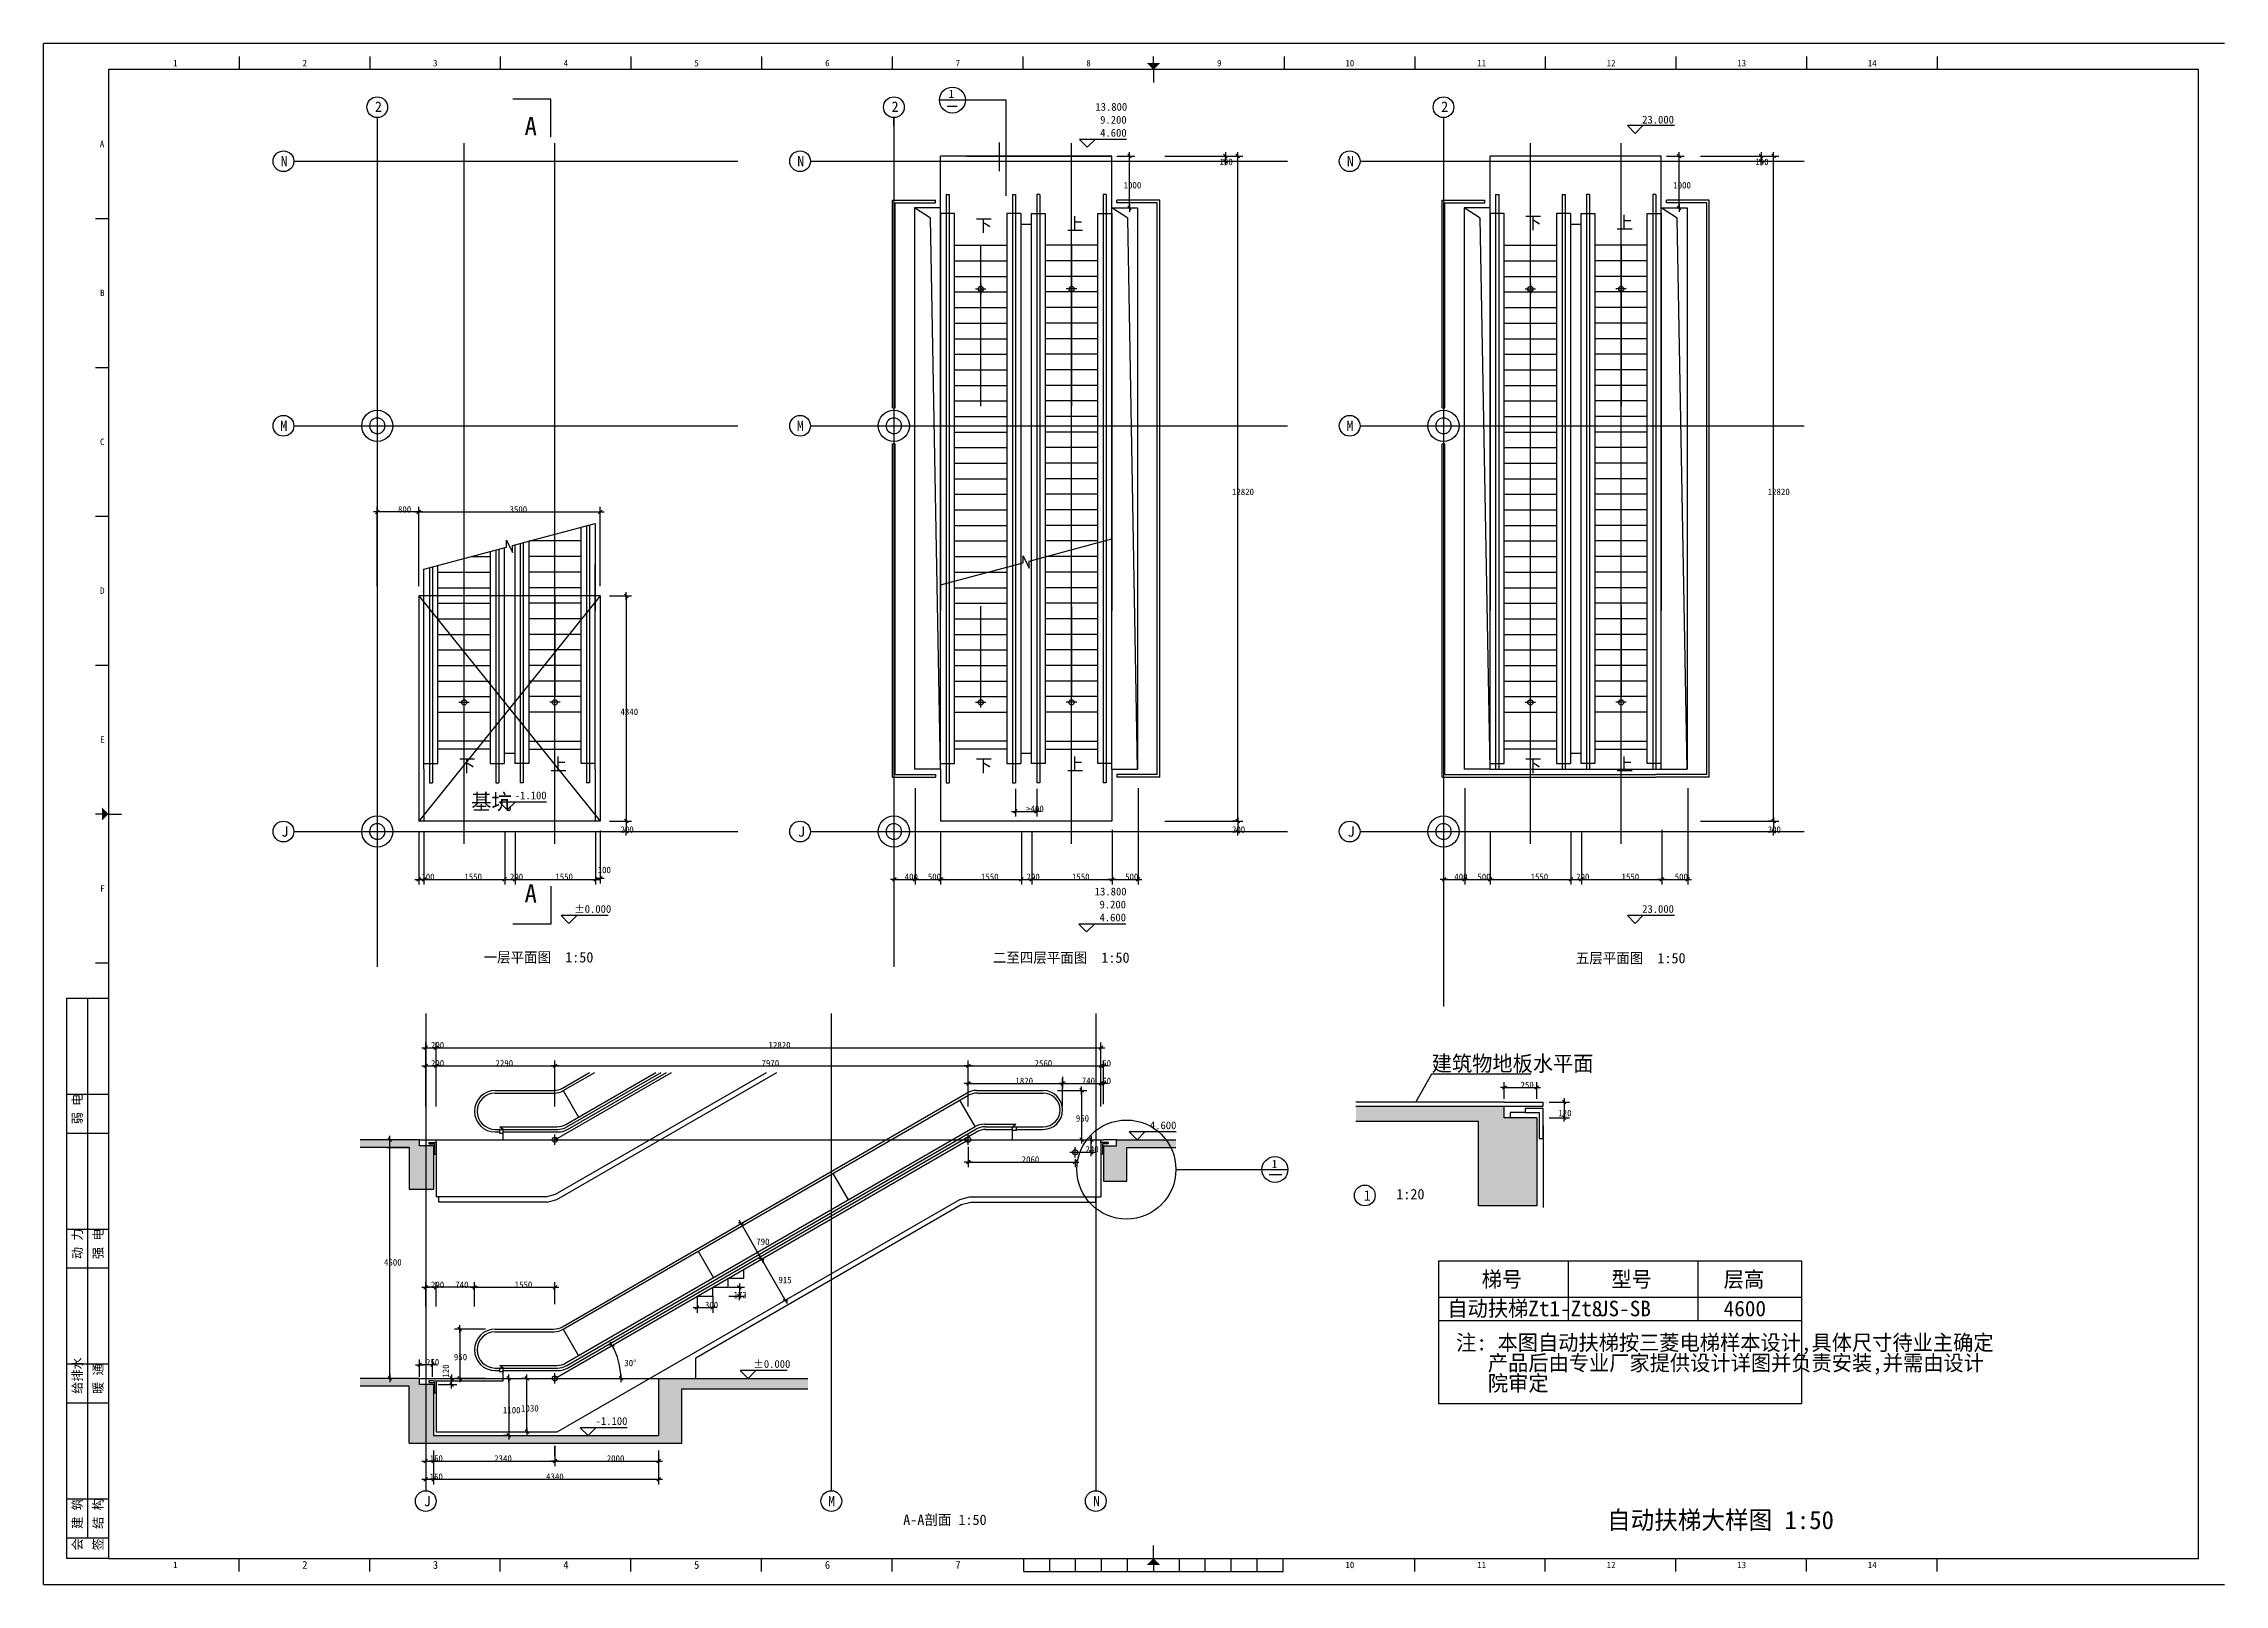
# Model space of a CAD drawing. Header units: metres. Extents: x 63097 to 105147, y -83418 to -53718.
import ezdxf

# ---------------------------------------------------------------- set-up
doc = ezdxf.new("R2010")
doc.units = ezdxf.units.M
for name, color, linetype in [('A_TEXT', 31, 'Continuous'), ('AXIS', 8, 'Continuous'), ('COL-S', 251, 'Continuous'), ('COLUMN', 1, 'Continuous'), ('D-TEXT', 3, 'Continuous'), ('DIM', 3, 'Continuous'), ('LINE', 3, 'Continuous'), ('RAILING', 4, 'Continuous'), ('STAIR', 6, 'Continuous'), ('TEXT', 7, 'Continuous'), ('TK', 9, 'Continuous'), ('WALL', 2, 'Continuous')]:
    doc.layers.add(name, color=color, linetype=linetype)

msp = doc.modelspace()

# ---------------------------------------------------------------- texts
at = {"layer": 'A_TEXT'}
msp.add_text('1', height=160, dxfattribs=at).set_placement((86776.96, -75394.14, -0.19))
at = {"layer": 'D-TEXT'}
for s, height, p in [('1', 160, (80545.8, -54764.84)), ('2', 200, (69485.25, -55033.54)), ('2', 200, (79446.81, -55033.54)), ('2', 200, (90044.7, -55033.54)), ('N', 200, (67667.33, -56084.96)), ('N', 200, (77628.89, -56084.96)), ('N', 200, (88226.79, -56084.96)), ('M', 200, (67659.71, -61184.96)), ('M', 200, (77621.27, -61184.96)), ('M', 200, (88219.17, -61184.96)), ('J', 200, (67682.57, -69004.96)), ('J', 200, (77644.13, -69004.96)), ('J', 200, (88242.02, -69004.96)), ('1', 200, (88552.72, -76020.71)), ('J', 200, (70426.21, -81912.19)), ('M', 200, (78223.36, -81912.19)), ('N', 200, (83330.97, -81912.19))]:
    msp.add_text(s, height=height, dxfattribs=at).set_placement(p)
for s, p in [('13.800', (83378.39, -55011.35)), ('4.600', (83469.82, -55511.35)), ('9.200', (83469.82, -55261.35)), ('23.000', (93920.93, -55257.56)), ('-1.100', (72183.73, -68284.38)), ('13.800', (83366.27, -70137.06)), ('%%p0.000', (73327.2, -70472.65)), ('4.600', (83457.7, -70637.06)), ('9.200', (83457.7, -70387.06)), ('23.000', (93920.93, -70472.65)), ('4.600', (84429.43, -74644.04)), ('%%p0.000', (76781.24, -79244.04)), ('-1.100', (73741.96, -80344.04))]:
    msp.add_text(s, height=150, rotation=360, dxfattribs=at).set_placement(p)
at = {"layer": 'D-TEXT', "char_height": 125, "attachment_point": 1}
for s, insert in [('\\A1;30°', (74293.63, -79088.45)), ('\\A1;1100', (71953.08, -79996.98)), ('\\A1;1030', (72303.75, -79960.98)), ('\\A1;150', (70540.58, -80928.27)), ('\\A1;2340', (71785.58, -80928.27)), ('\\A1;2000', (73955.58, -80928.27)), ('\\A1;150', (70540.58, -81278.27)), ('\\A1;4340', (72785.58, -81278.27))]:
    msp.add_mtext(s, dxfattribs=dict(at, insert=insert))
at = {"layer": 'DIM'}
msp.add_text('建筑物地板水平面', height=300, dxfattribs=at).set_placement((89861.95, -73526.34))
msp.add_text('120', height=125, rotation=90, dxfattribs=at).set_placement((70914.33, -79432.28))
at = {"layer": 'DIM', "char_height": 125, "attachment_point": 1}
for s, insert in [('\\A1;100', (85771.85, -55934.46)), ('\\A1;100', (96102.2, -55934.46)), ('\\A1;800', (69930.69, -62632.7)), ('\\A1;3500', (72080.69, -62632.7)), ('\\A1;4340', (74220.78, -66534.96)), ('\\A1;>400', (82042.25, -68405.08)), ('\\A1;200', (74220.78, -68804.96)), ('\\A1;200', (96341.38, -68804.96)), ('\\A1;200', (70565.58, -72959.43)), ('\\A1;12820', (77075.33, -72959.43)), ('\\A1;200', (70565.58, -73309.43)), ('\\A1;2290', (71810.58, -73309.43)), ('\\A1;7970', (76940.58, -73309.43)), ('\\A1;2560', (82205.58, -73309.43)), ('\\A1;1820', (81835.58, -73649.23)), ('\\A1;740', (83115.58, -73649.23)), ('\\A1;250', (91575.44, -73727.46)), ('\\A1;950', (83000.33, -74371.98)), ('\\A1;120', (92304.47, -74271.98)), ('\\A1;2060', (81955.58, -75164.63)), ('\\A1;240', (83185.71, -74966.98)), ('\\A1;790', (76839.35, -76748.87)), ('\\A1;200', (70565.58, -77578.41)), ('\\A1;740', (71035.58, -77578.41)), ('\\A1;1550', (72180.58, -77578.41)), ('\\A1;173', (76401.46, -77776.76)), ('\\A1;915', (77265.48, -77486.94)), ('\\A1;300', (75848.49, -77968.19)), ('\\A1;950', (71008.42, -78971.98)), ('\\A1;250', (70470.58, -79072.8))]:
    msp.add_mtext(s, dxfattribs=dict(at, insert=insert))
at = {"layer": 'LINE'}
for s, p in [('基坑', (71342.32, -68481.55)), ('梯号', (90826.54, -77687.68)), ('型号', (93326.54, -77687.68)), ('层高', (95492.41, -77687.68)), ('自动扶梯Zt1-Zt8', (90164.53, -78250.01)), ('JS-SB', (93068.87, -78250.01)), ('4600', (95492.41, -78250.01)), ('注: 本图自动扶梯按三菱电梯样本设计,具体尺寸待业主确定', (90333.87, -78906.38)), ('   产品后由专业厂家提供设计详图并负责安装,并需由设计', (90333.87, -79298.69)), ('   院审定', (90333.87, -79691))]:
    msp.add_text(s, height=300, dxfattribs=at).set_placement(p)
at = {"layer": 'LINE', "char_height": 125, "attachment_point": 1}
for s, insert in [('\\A1;1000', (83922.65, -56384.96)), ('\\A1;1000', (94520.55, -56384.96)), ('\\A1;12820', (86011.04, -62294.46)), ('\\A1;12820', (96341.38, -62294.46)), ('\\A1;200', (86011.04, -68804.96)), ('\\A1;200', (96341.38, -68804.96)), ('\\A1;100', (70380.69, -69715.57)), ('\\A1;1550', (71209.73, -69715.57)), ('\\A1;200', (72088.77, -69715.57)), ('\\A1;1550', (72963.77, -69715.57)), ('\\A1;100', (73780.69, -69583.07)), ('\\A1;400', (79700.33, -69715.57)), ('\\A1;500', (80146.29, -69715.57)), ('\\A1;1550', (81171.29, -69715.57)), ('\\A1;200', (82050.33, -69715.57)), ('\\A1;1550', (82925.33, -69715.57)), ('\\A1;500', (83950.33, -69715.57)), ('\\A1;400', (90298.22, -69715.57)), ('\\A1;500', (90744.18, -69715.57)), ('\\A1;1550', (91769.18, -69715.57)), ('\\A1;200', (92648.22, -69715.57)), ('\\A1;1550', (93523.22, -69715.57)), ('\\A1;500', (94548.22, -69715.57)), ('\\A1;50', (83510.58, -73309.43)), ('\\A1;50', (83510.58, -73649.23)), ('\\A1;4600', (69660.7, -77146.98))]:
    msp.add_mtext(s, dxfattribs=dict(at, insert=insert))
at = {"layer": 'TEXT'}
for s, height, rotation, p in [('A', 350, 358.49, (72369.03, -55477.64)), ('下', 250, 360, (81061.3, -57343.92)), ('上', 250, 360, (82824.05, -57320.84)), ('下', 250, 360, (91659.19, -57292.62)), ('上', 250, 360, (93421.95, -57294.97)), ('下', 250, 360, (71099.74, -67758.14)), ('上', 250, 360, (72862.49, -67735.07)), ('下', 250, 360, (81061.3, -67758.14)), ('上', 250, 360, (82824.05, -67735.07)), ('下', 250, 360, (91659.19, -67758.14)), ('上', 250, 360, (93421.95, -67735.07)), ('A', 350, 358.49, (72369.03, -70271.55)), ('一层平面图  1:50', 200, 360, (71581.63, -71429.2)), ('二至四层平面图  1:50', 200, 360, (81400.64, -71435.66)), ('五层平面图  1:50', 200, 360, (92641.63, -71445.49)), (' 1:20', 200, 360, (89042.82, -75995.14)), ('自动扶梯大样图 1:50', 350, 360, (93242.96, -82352.82)), ('A-A剖面 1:50', 200, 360, (79672.25, -82272.37))]:
    msp.add_text(s, height=height, rotation=rotation, dxfattribs=at).set_placement(p)
at = {"layer": 'TK'}
for s, height, p in [('1', 125, (65593.97, -54155.05)), ('2', 125, (68089.95, -54155.05)), ('3', 125, (70608.7, -54155.05)), ('4', 125, (73124.92, -54155.05)), ('5', 125, (75646.2, -54155.05)), ('6', 125, (78167.48, -54155.05)), ('7', 125, (80683.7, -54155.05)), ('8', 125, (83202.45, -54155.05)), ('9', 125, (85723.73, -54155.05)), ('10', 125, (88199.47, -54155.05)), ('11', 125, (90740.99, -54155.05)), ('12', 125, (93236.97, -54155.05)), ('13', 125, (95755.72, -54155.05)), ('14', 125, (98271.94, -54155.05)), ('A', 125, (64181.77, -55715.05)), ('B', 125, (64186.83, -58585.05)), ('C', 125, (64184.3, -61455.05)), ('D', 125, (64186.83, -64325.05)), ('E', 125, (64189.35, -67195.05)), ('F', 125, (64189.35, -70065.05)), ('1', 125, (65593.97, -83105.05)), ('2', 150, (68082.87, -83117.55)), ('3', 150, (70601.62, -83117.55)), ('4', 150, (73117.33, -83117.55)), ('5', 150, (75639.12, -83117.55)), ('6', 150, (78160.9, -83117.55)), ('7', 150, (80676.62, -83117.55)), ('10', 125, (88199.47, -83105.05)), ('11', 125, (90740.99, -83105.05)), ('12', 125, (93236.97, -83105.05)), ('13', 125, (95755.72, -83105.05)), ('14', 125, (98271.94, -83105.05))]:
    msp.add_text(s, height=height, dxfattribs=at).set_placement(p)
for s, p in [('弱 电', (63837.24, -74548.26)), ('动 力', (63837.24, -77148.26)), ('强 电', (64237.24, -77148.26)), ('给排水', (63837.24, -79743.98)), ('暖 通', (64237.24, -79748.26)), ('建 筑', (63837.24, -82348.26)), ('结 构', (64237.24, -82348.26)), ('会', (63837.24, -82764.69)), ('签', (64237.24, -82764.69))]:
    msp.add_text(s, height=180, rotation=90, dxfattribs=at).set_placement(p)

# ---------------------------------------------------------------- blocks, each defined once
blk = doc.blocks.new('_DIMX')
blk.add_line((-150, 0), (150, 0))
blk.add_lwpolyline([(-70, -70), (70, 70)])

# ---------------------------------------------------------------- hatches: boundary and pattern name
at = {"layer": 'COL-S'}
h = msp.add_hatch(dxfattribs=at)
h.set_pattern_fill('SOLID')
h.paths.add_polyline_path([(90762.94, -76121.98), (91887.94, -76121.98), (91887.94, -74421.98), (91262.94, -74421.98), (91262.94, -74196.98), (88401.04, -74196.98), (88401.04, -74496.98), (90762.94, -74496.98)])
h = msp.add_hatch(dxfattribs=at)
h.set_pattern_fill('SOLID')
h.paths.add_polyline_path([(70145.58, -74996.98), (70145.58, -75796.98), (70465.58, -75796.98), (70465.58, -74966.98), (70345.58, -74966.98), (70345.58, -74846.98), (69200.82, -74846.98), (69200.82, -74996.98)])
h.paths.add_polyline_path([(70615.58, -74966.98), (70465.58, -74966.98), (70465.58, -75796.98), (70615.58, -75796.98)])
h = msp.add_hatch(dxfattribs=at)
h.set_pattern_fill('SOLID')
h.paths.add_polyline_path([(83985.58, -74996.98), (84930.34, -74996.98), (84930.34, -74846.98), (83785.58, -74846.98), (83785.58, -74966.98), (83535.58, -74966.98), (83535.58, -75646.98), (83985.58, -75646.98)])
h = msp.add_hatch(dxfattribs=at)
h.set_pattern_fill('SOLID')
h.paths.add_polyline_path([(70465.58, -79566.98), (70345.58, -79566.98), (70345.58, -79446.98), (69200.82, -79446.98), (69200.82, -79596.98), (70145.58, -79596.98), (70145.58, -80696.98), (70465.58, -80696.98)])
h = msp.add_hatch(dxfattribs=at)
h.set_pattern_fill('SOLID')
h.paths.add_polyline_path([(74955.58, -80546.98), (70615.58, -80546.98), (70615.58, -79566.98), (70465.58, -79566.98), (70465.58, -80696.98), (75405.58, -80696.98), (75405.58, -79646.98), (77835.85, -79646.98), (77835.85, -79446.98), (74955.58, -79446.98)])

# ---------------------------------------------------------------- linework, layer by layer
for p, q in [((70436.56, -79446.98), (71044.33, -79446.98)), ((70964.33, -79371.98), (70964.33, -79521.98)), ((70964.33, -79446.48), (70964.33, -79445.98)), ((70964.33, -79566.98), (70964.33, -79446.98)), ((70706.56, -79566.98), (71064.33, -79566.98)), ((70964.33, -79641.98), (70964.33, -79491.98)), ((70964.33, -79567.48), (70964.33, -79567.98))]:
    msp.add_line(p, q)
for points in [[(70929.33, -79411.98), (70999.33, -79481.98)], [(70999.33, -79601.98), (70929.33, -79531.98)]]:
    msp.add_lwpolyline(points)
at = {"layer": 'AXIS'}
for p, q in [((69530.69, -55142.69), (69530.69, -71516.12)), ((79492.25, -55302.82), (79492.25, -55142.69)), ((79492.25, -55142.69), (79492.25, -71516.12)), ((90090.15, -55142.69), (90090.15, -72275.87)), ((71205.69, -69140.69), (71205.69, -55635.02)), ((72955.69, -69140.69), (72955.69, -55635.02)), ((82917.25, -69140.69), (82917.25, -55635.02)), ((91765.15, -69140.69), (91765.15, -55635.02)), ((93515.15, -69140.69), (93515.15, -55635.02)), ((67921.94, -55984.96), (76483.5, -55984.96)), ((77883.5, -55984.96), (87081.39, -55984.96)), ((83266.32, -55984.96), (87081.39, -55984.96)), ((88481.39, -55984.96), (97042.95, -55984.96)), ((67921.94, -61084.96), (76483.5, -61084.96)), ((77883.5, -61084.96), (87081.39, -61084.96)), ((88481.39, -61084.96), (97042.95, -61084.96)), ((67921.94, -68904.96), (76483.5, -68904.96)), ((77883.5, -68904.96), (87081.39, -68904.96)), ((88481.39, -68904.96), (97042.95, -68904.96)), ((70465.58, -72411.08), (70465.58, -81612.19)), ((78285.58, -72411.08), (78285.58, -81612.19)), ((83385.58, -72411.08), (83385.58, -81612.19))]:
    msp.add_line(p, q, dxfattribs=at)
at = {"layer": 'COL-S'}
for centre, start, end in [((69530.69, -61084.96), 88.49, 268.49), ((69530.69, -61084.96), 268.49, 88.49), ((79492.25, -61084.96), 88.49, 268.49), ((79492.25, -61084.96), 268.49, 88.49), ((90090.15, -61084.96), 88.49, 268.49), ((90090.15, -61084.96), 268.49, 88.49), ((69530.69, -68904.96), 88.49, 268.49), ((69530.69, -68904.96), 268.49, 88.49), ((79492.25, -68904.96), 88.49, 268.49), ((79492.25, -68904.96), 268.49, 88.49), ((90090.15, -68904.96), 88.49, 268.49), ((90090.15, -68904.96), 268.49, 88.49)]:
    msp.add_arc(centre, 150, start, end, dxfattribs=at)
at = {"layer": 'COLUMN'}
for centre in [(69530.69, -61084.96), (79492.25, -61084.96), (90090.15, -61084.96), (69530.69, -68904.96), (79492.25, -68904.96), (90090.15, -68904.96)]:
    msp.add_circle(centre, 300, dxfattribs=at)
at = {"layer": 'D-TEXT'}
for p, q in [((94541.92, -55298.23), (93636.42, -55298.23)), ((93636.42, -55298.23), (93786.12, -55447.94)), ((93786.12, -55447.94), (93935.82, -55298.23)), ((83976.52, -55564.6), (83071.02, -55564.6)), ((83071.02, -55564.6), (83220.72, -55714.3)), ((83220.72, -55714.3), (83370.42, -55564.6)), ((72793.28, -68337.62), (71887.79, -68337.62)), ((71887.79, -68337.62), (72037.49, -68487.32)), ((72037.49, -68487.32), (72187.19, -68337.62)), ((73982.47, -70525.9), (73076.97, -70525.9)), ((73076.97, -70525.9), (73226.67, -70675.6)), ((73226.67, -70675.6), (73376.37, -70525.9)), ((94541.92, -70525.9), (93636.42, -70525.9)), ((93636.42, -70525.9), (93786.12, -70675.6)), ((93786.12, -70675.6), (93935.82, -70525.9)), ((83964.4, -70690.31), (83058.9, -70690.31)), ((83058.9, -70690.31), (83208.6, -70840.01)), ((83208.6, -70840.01), (83358.3, -70690.31)), ((84936.13, -74697.28), (84030.63, -74697.28)), ((84030.63, -74697.28), (84180.33, -74846.98)), ((84180.33, -74846.98), (84330.03, -74697.28)), ((72065.58, -79446.98), (72165.58, -79446.98)), ((72065.58, -79447.48), (72065.58, -80546.48)), ((72416.25, -79445.98), (72316.25, -79445.98)), ((72416.25, -80475.48), (72416.25, -79446.48)), ((77436.51, -79297.28), (76531.01, -79297.28)), ((76531.01, -79297.28), (76680.71, -79446.98)), ((76680.71, -79446.98), (76830.41, -79297.28)), ((72065.58, -80546.98), (71965.58, -80546.98)), ((72416.25, -80475.98), (72516.25, -80475.98)), ((74351.51, -80397.28), (73446.01, -80397.28)), ((73446.01, -80397.28), (73595.71, -80546.98)), ((73595.71, -80546.98), (73745.42, -80397.28)), ((70465.08, -81040.77), (70464.58, -81040.77)), ((70465.58, -80839.1), (70465.58, -81140.77)), ((70465.58, -81040.77), (70465.58, -81490.77)), ((70465.58, -81040.77), (70615.58, -81040.77)), ((70615.58, -80839.1), (70615.58, -81490.77)), ((70615.58, -80839.1), (70615.58, -81140.77)), ((70615.58, -80839.1), (70615.58, -81140.77)), ((70615.58, -81040.77), (70615.58, -81490.77)), ((70616.08, -81040.77), (72955.08, -81040.77)), ((70616.08, -81040.77), (70616.58, -81040.77)), ((72955.58, -80743.84), (72955.58, -81140.77)), ((72955.58, -80839.1), (72955.58, -81140.77)), ((72956.08, -81040.77), (74955.08, -81040.77)), ((74955.58, -80839.1), (74955.58, -81140.77)), ((74955.58, -80839.1), (74955.58, -81490.77)), ((70465.08, -81390.77), (70464.58, -81390.77)), ((70465.58, -81390.77), (70615.58, -81390.77)), ((70616.08, -81390.77), (74955.08, -81390.77)), ((70616.08, -81390.77), (70616.58, -81390.77))]:
    msp.add_line(p, q, dxfattribs=at)
for centre in [(69530.69, -54942.69), (79492.25, -54942.69), (90090.15, -54942.69), (67721.94, -55984.96), (77683.5, -55984.96), (88281.39, -55984.96), (67721.94, -61084.96), (77683.5, -61084.96), (88281.39, -61084.96), (67721.94, -68904.96), (77683.5, -68904.96), (88281.39, -68904.96), (88573.04, -75920.71), (70465.58, -81812.19), (78285.58, -81812.19), (83385.58, -81812.19)]:
    msp.add_circle(centre, 200, dxfattribs=at)
msp.add_arc((72955.58, -79446.98), 1272.75, 0.02, 29.98, dxfattribs=at)
at = {"layer": 'DIM'}
for p, q in [((85884.35, -55883.46), (85884.35, -55882.96)), ((85884.35, -55883.96), (85884.35, -55984.96)), ((96214.7, -55883.46), (96214.7, -55882.96)), ((96214.7, -55883.96), (96214.7, -55984.96)), ((84716.07, -55984.96), (85984.35, -55984.96)), ((85884.35, -55985.46), (85884.35, -55985.96)), ((95046.41, -55984.96), (96314.7, -55984.96)), ((96214.7, -55985.46), (96214.7, -55985.96)), ((69530.69, -64172.84), (69530.69, -62645.2)), ((70330.69, -64172.84), (70330.69, -62645.2)), ((70330.69, -64172.84), (70330.69, -62645.2)), ((73830.69, -64172.84), (73830.69, -62645.2)), ((70330.19, -62745.2), (69531.19, -62745.2)), ((70331.19, -62745.2), (73830.19, -62745.2)), ((73830.69, -64364.96), (70330.69, -68704.96)), ((70330.69, -64364.96), (73830.69, -68704.96)), ((74010.98, -64364.96), (74433.28, -64364.96)), ((74333.28, -64365.46), (74333.28, -68704.46)), ((81837.25, -68082.72), (81837.25, -68617.58)), ((82247.25, -68082.72), (82247.25, -68617.58)), ((90990.15, -67704.96), (94290.15, -67704.96)), ((81836.75, -68517.58), (81836.25, -68517.58)), ((81837.25, -68517.58), (82247.25, -68517.58)), ((82247.75, -68517.58), (82248.25, -68517.58)), ((74010.98, -68704.96), (74433.28, -68704.96)), ((74010.98, -68904.96), (74433.28, -68904.96)), ((74333.28, -68704.46), (74333.28, -68703.96)), ((74333.28, -68704.96), (74333.28, -68904.96)), ((74333.28, -68905.46), (74333.28, -68905.96)), ((95046.41, -68904.96), (96553.88, -68904.96)), ((96453.88, -68704.46), (96453.88, -68703.96)), ((96453.88, -68704.96), (96453.88, -68904.96)), ((96453.88, -68905.46), (96453.88, -68905.96)), ((70465.08, -73071.93), (70464.58, -73071.93)), ((70465.58, -74205.98), (70465.58, -72971.93)), ((70465.58, -73071.93), (70665.58, -73071.93)), ((70665.58, -73573.67), (70665.58, -72971.93)), ((70665.58, -74205.98), (70665.58, -72971.93)), ((70666.08, -73071.93), (83484.58, -73071.93)), ((70666.08, -73071.93), (70666.58, -73071.93)), ((83485.08, -73573.67), (83485.08, -72971.93)), ((70465.08, -73421.93), (70464.58, -73421.93)), ((70465.58, -73588.96), (70465.58, -73321.93)), ((70465.58, -73421.93), (70665.58, -73421.93)), ((70665.58, -74205.98), (70665.58, -73321.93)), ((70665.58, -73588.96), (70665.58, -73321.93)), ((70666.08, -73421.93), (72955.08, -73421.93)), ((70666.08, -73421.93), (70666.58, -73421.93)), ((72955.58, -74205.98), (72955.58, -73321.93)), ((72955.58, -74205.98), (72955.58, -73321.93)), ((72956.08, -73421.93), (80925.08, -73421.93)), ((80925.58, -73825.05), (80925.58, -73321.93)), ((80925.58, -73825.05), (80925.58, -73321.93)), ((80926.08, -73421.93), (83485.08, -73421.93)), ((83485.58, -73825.05), (83485.58, -73321.93)), ((89558.61, -74121.98), (89861.95, -73576.34)), ((89861.95, -73576.34), (91774.8, -73576.34)), ((73115.64, -73900.09), (73410.64, -74411.04)), ((80925.58, -74205.98), (80925.58, -73661.73)), ((80926.08, -73761.73), (82745.08, -73761.73)), ((82648.99, -73896.98), (83212.83, -73896.98)), ((82745.58, -73630.98), (82745.58, -73861.73)), ((82745.58, -74205.98), (82745.58, -73661.73)), ((82746.08, -73761.73), (83485.08, -73761.73)), ((83112.83, -73897.48), (83112.83, -74846.48)), ((83485.58, -74205.98), (83485.58, -73661.73)), ((91262.94, -74058.6), (91262.94, -73739.96)), ((91263.44, -73839.96), (91887.44, -73839.96)), ((91887.94, -74058.6), (91887.94, -73739.96)), ((81061.41, -74593.87), (80766.41, -74082.92)), ((91262.94, -74121.98), (92012.94, -74121.98)), ((91662.94, -74321.98), (91375.34, -74321.98)), ((91375.34, -74321.98), (91375.34, -74421.98)), ((92012.94, -74196.98), (92012.94, -74121.98)), ((92125.17, -74121.98), (92516.97, -74121.98)), ((92125.17, -74421.98), (92516.97, -74421.98)), ((92416.97, -74121.48), (92416.97, -74120.98)), ((92416.97, -74121.98), (92416.97, -74421.98)), ((92416.97, -74422.48), (92416.97, -74422.98)), ((70665.58, -74896.98), (70665.58, -74846.98)), ((82648.99, -74846.98), (83212.83, -74846.98)), ((83088.15, -74846.98), (83398.21, -74846.98)), ((83298.21, -74846.48), (83298.21, -74845.98)), ((83298.21, -75086.98), (83298.21, -74846.98)), ((83485.58, -74896.98), (83485.58, -74846.98)), ((92012.94, -74571.98), (92012.94, -75154)), ((70665.58, -74896.98), (70665.58, -75946.98)), ((80925.58, -74982.89), (80925.58, -75377.13)), ((82985.58, -75222.89), (82985.58, -75377.13)), ((83088.15, -75086.98), (83398.21, -75086.98)), ((83298.21, -75087.48), (83298.21, -75087.98)), ((92012.94, -75154), (92012.94, -76150.16)), ((78317.18, -75496.98), (78612.18, -76007.94)), ((80926.08, -75277.13), (82985.08, -75277.13)), ((86728.93, -75516.48), (86973.36, -75516.48)), ((76544.3, -76462.82), (76630.9, -76412.82)), ((76939.3, -77146.98), (76544.55, -76463.25)), ((75719.11, -76996.98), (76014.11, -77507.94)), ((76598.49, -77516.95), (76598.49, -77343.75)), ((76939.3, -77146.98), (77025.9, -77096.98)), ((76939.55, -77147.41), (77026.15, -77097.41)), ((76939.55, -77147.41), (77396.55, -77938.96)), ((70465.08, -77690.91), (70464.58, -77690.91)), ((70465.58, -78063.85), (70465.58, -77590.91)), ((70665.58, -77690.91), (70465.58, -77690.91)), ((70665.58, -78063.85), (70665.58, -77590.91)), ((70666.08, -77690.91), (70666.58, -77690.91)), ((71405.08, -77690.91), (70666.08, -77690.91)), ((71405.58, -78013.85), (71405.58, -77590.91)), ((71405.58, -78063.85), (71405.58, -77590.91)), ((71406.08, -77690.91), (72955.08, -77690.91)), ((72955.58, -78013.85), (72955.58, -77590.91)), ((75998.49, -77690.16), (76298.49, -77690.16)), ((75998.49, -77863.36), (75998.49, -77690.16)), ((76298.49, -77690.16), (76298.49, -77516.95)), ((76298.49, -77516.95), (76598.49, -77516.95)), ((76310.51, -77690.16), (76613.96, -77690.16)), ((76513.96, -77689.66), (76513.96, -77689.16)), ((76513.96, -77690.16), (76513.96, -77863.36)), ((75697.99, -78080.69), (75697.49, -78080.69)), ((75698.49, -77863.36), (75998.49, -77863.36)), ((75698.49, -77863.36), (75698.49, -78180.69)), ((75698.49, -78080.69), (75998.49, -78080.69)), ((75998.49, -77863.36), (75998.49, -78180.69)), ((75998.99, -78080.69), (75999.49, -78080.69)), ((76310.51, -77863.36), (76613.96, -77863.36)), ((76513.96, -77863.86), (76513.96, -77864.36)), ((77396.8, -77939.39), (77483.4, -77889.39)), ((71615.41, -78496.98), (71020.92, -78496.98)), ((71120.92, -78497.48), (71120.92, -79446.48)), ((73115.64, -78500.09), (73410.64, -79011.04)), ((70345.08, -79185.3), (70344.58, -79185.3)), ((70345.58, -79418.82), (70345.58, -79085.3)), ((70595.58, -79185.3), (70345.58, -79185.3)), ((70595.58, -79418.82), (70595.58, -79085.3)), ((70596.08, -79185.3), (70596.58, -79185.3)), ((71615.41, -79446.98), (71020.92, -79446.98))]:
    msp.add_line(p, q, dxfattribs=at)
msp.add_circle((83975.97, -75420.7), 954.37, dxfattribs=at)
at = {"layer": 'LINE'}
for p, q in [((81656.44, -54805.73), (80370.85, -54805.73)), ((80715.47, -54926.34), (80518.48, -54926.34)), ((81656.44, -56651.48), (81656.44, -54805.73)), ((80392.25, -56884.96), (80392.25, -55884.96)), ((83692.25, -55884.96), (80392.25, -55884.96)), ((80897.56, -55884.96), (83692.25, -55884.96)), ((81524.12, -55623.1), (81524.12, -56176.51)), ((83692.25, -56884.96), (83692.25, -55884.96)), ((83792.25, -55884.96), (84135.15, -55884.96)), ((84035.15, -56884.46), (84035.15, -55885.46)), ((84716.07, -55883.96), (86223.54, -55883.96)), ((86123.54, -68704.46), (86123.54, -55884.46)), ((90990.15, -56884.96), (90990.15, -55884.96)), ((94290.15, -55884.96), (90990.15, -55884.96)), ((94290.15, -56884.96), (94290.15, -55884.96)), ((94390.15, -55884.96), (94733.05, -55884.96)), ((94633.05, -56884.46), (94633.05, -55885.46)), ((95046.41, -55883.96), (96553.88, -55883.96)), ((96453.88, -68704.46), (96453.88, -55884.46)), ((79892.25, -56884.96), (79892.25, -67704.96)), ((80392.25, -56884.96), (79892.25, -56884.96)), ((80200.55, -57080.89), (79892.25, -56884.96)), ((80392.25, -67704.96), (80200.55, -57080.89)), ((83692.25, -56884.96), (84192.25, -56884.96)), ((84000.55, -57080.89), (83692.25, -56884.96)), ((83792.25, -56884.96), (84135.15, -56884.96)), ((84192.25, -67704.96), (84000.55, -57080.89)), ((84192.25, -56884.96), (84192.25, -67704.96)), ((90490.15, -56884.96), (90490.15, -67704.96)), ((90990.15, -56884.96), (90490.15, -56884.96)), ((90798.44, -57080.89), (90490.15, -56884.96)), ((90990.15, -67704.96), (90798.44, -57080.89)), ((94290.15, -56884.96), (94790.15, -56884.96)), ((94598.44, -57080.89), (94290.15, -56884.96)), ((94390.15, -56884.96), (94733.05, -56884.96)), ((94790.15, -67704.96), (94598.44, -57080.89)), ((94790.15, -56884.96), (94790.15, -67704.96)), ((81167.25, -60709.08), (81167.25, -57604.96)), ((82917.25, -57604.96), (82917.25, -60709.08)), ((82917.25, -57604.96), (82917.25, -57964.96)), ((91765.15, -60709.08), (91765.15, -57604.96)), ((93515.15, -57604.96), (93515.15, -60709.08)), ((93515.15, -57604.96), (93515.15, -57964.96)), ((81067.25, -58444.96), (81267.25, -58444.96)), ((81167.25, -58344.96), (81167.25, -58544.96)), ((83017.25, -58444.96), (82817.25, -58444.96)), ((82917.25, -58344.96), (82917.25, -58544.96)), ((91665.15, -58444.96), (91865.15, -58444.96)), ((91765.15, -58344.96), (91765.15, -58544.96)), ((93615.15, -58444.96), (93415.15, -58444.96)), ((93515.15, -58344.96), (93515.15, -58544.96)), ((81167.25, -60709.08), (81167.25, -60349.08)), ((91765.15, -60709.08), (91765.15, -60349.08)), ((73830.69, -64364.96), (70330.69, -64364.96)), ((70330.69, -64364.96), (70330.69, -68704.96)), ((71205.69, -66304.96), (71205.69, -64564.46)), ((72955.69, -64384.46), (72955.69, -64744.46)), ((72955.69, -64564.46), (72955.69, -64924.46)), ((72955.69, -64564.46), (72955.69, -66304.96)), ((73830.69, -64364.96), (73830.69, -68704.96)), ((81167.25, -66304.96), (81167.25, -64564.46)), ((82917.25, -64564.46), (82917.25, -66304.96)), ((82917.25, -64564.46), (82917.25, -64924.46)), ((91765.15, -66304.96), (91765.15, -64564.46)), ((93515.15, -64564.46), (93515.15, -66304.96)), ((93515.15, -64564.46), (93515.15, -64924.46)), ((71205.69, -66304.96), (71205.69, -65944.96)), ((71205.69, -66364.96), (71205.69, -66004.96)), ((81167.25, -66304.96), (81167.25, -65944.96)), ((91765.15, -66304.96), (91765.15, -65944.96)), ((71105.69, -66414.96), (71305.69, -66414.96)), ((71205.69, -66514.96), (71205.69, -66314.96)), ((73055.69, -66414.96), (72855.69, -66414.96)), ((72955.69, -66514.96), (72955.69, -66314.96)), ((81067.25, -66414.96), (81267.25, -66414.96)), ((81167.25, -66514.96), (81167.25, -66314.96)), ((83017.25, -66414.96), (82817.25, -66414.96)), ((82917.25, -66514.96), (82917.25, -66314.96)), ((91665.15, -66414.96), (91865.15, -66414.96)), ((91765.15, -66514.96), (91765.15, -66314.96)), ((93615.15, -66414.96), (93415.15, -66414.96)), ((93515.15, -66514.96), (93515.15, -66314.96)), ((70430.69, -67704.96), (70430.69, -68704.96)), ((73730.69, -67704.96), (73730.69, -68704.96)), ((80392.25, -67704.96), (79892.25, -67704.96)), ((79900.33, -68071.99), (79900.33, -69928.07)), ((80392.25, -67704.96), (80392.25, -68704.96)), ((83692.25, -67704.96), (83692.25, -68704.96)), ((83692.25, -67704.96), (84192.25, -67704.96)), ((84200.33, -68071.99), (84200.33, -69928.07)), ((90990.15, -67704.96), (90490.15, -67704.96)), ((90498.22, -68071.99), (90498.22, -69928.07)), ((94290.15, -67704.96), (94790.15, -67704.96)), ((94798.22, -68071.99), (94798.22, -69928.07)), ((73830.69, -68704.96), (70330.69, -68704.96)), ((70330.69, -68904.96), (70330.69, -69928.07)), ((70430.69, -68904.96), (70430.69, -69928.07)), ((70430.69, -68904.96), (70430.69, -69928.07)), ((71988.77, -68904.96), (71988.77, -69928.07)), ((72188.77, -68904.96), (72188.77, -69928.07)), ((73738.77, -68904.96), (73738.77, -69928.07)), ((73830.69, -68884.96), (73830.69, -69908.07)), ((83692.25, -68704.96), (80392.25, -68704.96)), ((80392.25, -68904.96), (80392.25, -69928.07)), ((81950.33, -68904.96), (81950.33, -69928.07)), ((82150.33, -68904.96), (82150.33, -69928.07)), ((83700.33, -68870.2), (83700.33, -69928.07)), ((84716.07, -68704.96), (86223.54, -68704.96)), ((84716.07, -68904.96), (86201.04, -68904.96)), ((86123.54, -68704.96), (86023.54, -68704.96)), ((86123.54, -68704.46), (86123.54, -68703.96)), ((86123.54, -68704.96), (86123.54, -68904.96)), ((86123.54, -68905.46), (86123.54, -68905.96)), ((90990.15, -68904.96), (90990.15, -69928.07)), ((92548.22, -68904.96), (92548.22, -69928.07)), ((92748.22, -68904.96), (92748.22, -69928.07)), ((94298.22, -68870.2), (94298.22, -69928.07)), ((95046.41, -68704.96), (96553.88, -68704.96)), ((96453.88, -68704.96), (96353.88, -68704.96)), ((96453.88, -68704.46), (96453.88, -68703.96)), ((96453.88, -68704.96), (96453.88, -68904.96)), ((96453.88, -68905.46), (96453.88, -68905.96)), ((70330.19, -69828.07), (70329.69, -69828.07)), ((70330.69, -69828.07), (70430.69, -69828.07)), ((70431.19, -69828.07), (71988.27, -69828.07)), ((70431.19, -69828.07), (70431.69, -69828.07)), ((71988.27, -69828.07), (71987.77, -69828.07)), ((71988.77, -69828.07), (72188.77, -69828.07)), ((72189.27, -69828.07), (73738.27, -69828.07)), ((72189.27, -69828.07), (72189.77, -69828.07)), ((73831.19, -69808.07), (73729.69, -69808.07)), ((73730.69, -69808.07), (73830.69, -69808.07)), ((79500.83, -69828.07), (79899.83, -69828.07)), ((79900.83, -69828.07), (80391.75, -69828.07)), ((80392.75, -69828.07), (81949.83, -69828.07)), ((81949.83, -69828.07), (81949.33, -69828.07)), ((81950.33, -69828.07), (82150.33, -69828.07)), ((82150.83, -69828.07), (83699.83, -69828.07)), ((82150.83, -69828.07), (82151.33, -69828.07)), ((83700.83, -69828.07), (84199.83, -69828.07)), ((90098.72, -69828.07), (90497.72, -69828.07)), ((90498.72, -69828.07), (90989.65, -69828.07)), ((90990.65, -69828.07), (92547.72, -69828.07)), ((92547.72, -69828.07), (92547.22, -69828.07)), ((92548.22, -69828.07), (92748.22, -69828.07)), ((92748.72, -69828.07), (94297.72, -69828.07)), ((92748.72, -69828.07), (92749.22, -69828.07)), ((94298.72, -69828.07), (94797.72, -69828.07)), ((72955.58, -74846.98), (75204.67, -73548.47)), ((83485.08, -73421.93), (83484.58, -73421.93)), ((83485.58, -73421.93), (83535.58, -73421.93)), ((83535.58, -73819.47), (83535.58, -73321.93)), ((83536.08, -73421.93), (83536.58, -73421.93)), ((83485.08, -73761.73), (83484.58, -73761.73)), ((83485.58, -73761.73), (83535.58, -73761.73)), ((83535.58, -74159.26), (83535.58, -73661.73)), ((83536.08, -73761.73), (83536.58, -73761.73)), ((71455.58, -74296.98), (71455.58, -74296.98)), ((82695.58, -74271.98), (82695.58, -74271.98)), ((91262.94, -74121.98), (88401.04, -74121.98)), ((91262.94, -74196.98), (92012.94, -74196.98)), ((69773.2, -74846.98), (69673.2, -74846.98)), ((69773.2, -79446.48), (69773.2, -74847.48)), ((72855.58, -74846.98), (73055.58, -74846.98)), ((72955.58, -74946.98), (72955.58, -74746.98)), ((72955.58, -79446.98), (80923.01, -74846.98)), ((80825.58, -74846.98), (81025.58, -74846.98)), ((80925.58, -74946.98), (80925.58, -74746.98)), ((83785.58, -74846.98), (83535.58, -74846.98)), ((82888.15, -75086.98), (83088.15, -75086.98)), ((82985.58, -75186.98), (82985.58, -74986.98)), ((82988.15, -75186.98), (82988.15, -74986.98)), ((84930.34, -75420.7), (87089.54, -75420.7)), ((89992.41, -77180.01), (89992.41, -79930.01)), ((89992.41, -77180.01), (96992.41, -77180.01)), ((92492.41, -77180.01), (92492.41, -78330.01)), ((94992.41, -77180.01), (94992.41, -78330.01)), ((96992.41, -77180.01), (96992.41, -79930.01)), ((89992.41, -77880.01), (96992.41, -77880.01)), ((89992.41, -78330.01), (96992.41, -78330.01)), ((71455.58, -78896.98), (71455.58, -78896.98)), ((75674.01, -79446.98), (75674.01, -79049.52)), ((69773.2, -79446.98), (69673.2, -79446.98)), ((72855.58, -79446.98), (73055.58, -79446.98)), ((72955.58, -79546.98), (72955.58, -79346.98)), ((89992.41, -79930.01), (96992.41, -79930.01)), ((72955.58, -80943.84), (72955.58, -80743.84))]:
    msp.add_line(p, q, dxfattribs=at)
for centre, radius in [((80620.85, -54805.73), 250), ((81167.25, -58444.96), 50), ((82917.25, -58444.96), 50), ((91765.15, -58444.96), 50), ((93515.15, -58444.96), 50), ((71205.69, -66414.96), 50), ((72955.69, -66414.96), 50), ((81167.25, -66414.96), 50), ((82917.25, -66414.96), 50), ((91765.15, -66414.96), 50), ((93515.15, -66414.96), 50), ((72955.58, -74846.98), 50), ((80925.58, -74846.98), 50), ((82988.15, -75086.98), 50), ((86839.54, -75420.7), 250), ((72955.58, -79446.98), 50)]:
    msp.add_circle(centre, radius, dxfattribs=at)
at = {"layer": 'RAILING'}
for p, q in [((79467.25, -56734.96), (80292.25, -56734.96)), ((79467.25, -60734.96), (79467.25, -56734.96)), ((80292.25, -56784.96), (80292.25, -56734.96)), ((83792.25, -56784.96), (83792.25, -56734.96)), ((84617.25, -56734.96), (83792.25, -56734.96)), ((84617.25, -67854.96), (84617.25, -56734.96)), ((90065.15, -56734.96), (90890.15, -56734.96)), ((90065.15, -60734.96), (90065.15, -56734.96)), ((90890.15, -56784.96), (90890.15, -56734.96)), ((94390.15, -56784.96), (94390.15, -56734.96)), ((95215.15, -56734.96), (94390.15, -56734.96)), ((95215.15, -67854.96), (95215.15, -56734.96)), ((79517.25, -56784.96), (80292.25, -56784.96)), ((79517.25, -60734.96), (79517.25, -56784.96)), ((84567.25, -56784.96), (83792.25, -56784.96)), ((84567.25, -67804.96), (84567.25, -56784.96)), ((90115.15, -56784.96), (90890.15, -56784.96)), ((90115.15, -60734.96), (90115.15, -56784.96)), ((95165.15, -56784.96), (94390.15, -56784.96)), ((95165.15, -67804.96), (95165.15, -56784.96)), ((79467.25, -60734.96), (79517.25, -60734.96)), ((90065.15, -60734.96), (90115.15, -60734.96)), ((79467.25, -61434.96), (79517.25, -61434.96)), ((79467.25, -67854.96), (79467.25, -61434.96)), ((79517.25, -67804.96), (79517.25, -61434.96)), ((90065.15, -61434.96), (90115.15, -61434.96)), ((90065.15, -67854.96), (90065.15, -61434.96)), ((90115.15, -67804.96), (90115.15, -61434.96)), ((79467.25, -67854.96), (80292.25, -67854.96)), ((79517.25, -67804.96), (80292.25, -67804.96)), ((80292.25, -67804.96), (80292.25, -67854.96)), ((84567.25, -67804.96), (83792.25, -67804.96)), ((83792.25, -67804.96), (83792.25, -67854.96)), ((84617.25, -67854.96), (83792.25, -67854.96)), ((90065.15, -67854.96), (94185.15, -67854.96)), ((90115.15, -67804.96), (94185.15, -67804.96)), ((95165.15, -67804.96), (94185.15, -67804.96)), ((95215.15, -67854.96), (94185.15, -67854.96))]:
    msp.add_line(p, q, dxfattribs=at)
at = {"layer": 'STAIR'}
for p, q in [((80497.25, -56624.96), (80497.25, -67964.96)), ((80497.25, -56624.96), (80557.25, -56624.96)), ((80557.25, -56624.96), (80557.25, -67964.96)), ((81777.25, -56624.96), (81777.25, -67964.96)), ((81777.25, -56624.96), (81837.25, -56624.96)), ((81837.25, -56624.96), (81837.25, -67964.96)), ((82247.25, -56624.96), (82247.25, -67964.96)), ((82307.25, -56624.96), (82247.25, -56624.96)), ((82307.25, -56624.96), (82307.25, -67964.96)), ((83527.25, -56624.96), (83527.25, -67964.96)), ((83587.25, -56624.96), (83527.25, -56624.96)), ((83587.25, -56624.96), (83587.25, -67964.96)), ((91095.15, -56624.96), (91095.15, -67704.96)), ((91095.15, -56624.96), (91155.15, -56624.96)), ((91155.15, -56624.96), (91155.15, -67704.96)), ((92375.15, -56624.96), (92375.15, -67704.96)), ((92375.15, -56624.96), (92435.15, -56624.96)), ((92435.15, -56624.96), (92435.15, -67704.96)), ((92845.15, -56624.96), (92845.15, -67704.96)), ((92905.15, -56624.96), (92845.15, -56624.96)), ((92905.15, -56624.96), (92905.15, -67704.96)), ((94125.15, -56624.96), (94125.15, -67704.96)), ((94185.15, -56624.96), (94125.15, -56624.96)), ((94185.15, -56624.96), (94185.15, -67704.96)), ((80392.25, -67704.96), (80392.25, -56884.96)), ((80392.25, -56994.96), (80392.25, -64650.19)), ((80662.25, -56994.96), (80392.25, -56994.96)), ((80662.25, -67594.96), (80662.25, -56994.96)), ((81672.25, -56994.96), (81672.25, -67594.96)), ((81942.25, -56994.96), (81672.25, -56994.96)), ((81942.25, -56994.96), (81942.25, -67594.96)), ((82142.25, -56994.96), (82412.25, -56994.96)), ((82142.25, -56994.96), (82142.25, -67594.96)), ((82412.25, -56994.96), (82412.25, -67594.96)), ((83422.25, -56994.96), (83692.25, -56994.96)), ((83422.25, -67594.96), (83422.25, -56994.96)), ((83692.25, -67704.96), (83692.25, -56884.96)), ((83692.25, -56994.96), (83692.25, -64650.19)), ((90990.15, -67704.96), (90990.15, -56884.96)), ((90990.15, -56994.96), (90990.15, -64650.19)), ((91260.15, -56994.96), (90990.15, -56994.96)), ((91260.15, -67594.96), (91260.15, -56994.96)), ((92270.15, -56994.96), (92270.15, -67594.96)), ((92540.15, -56994.96), (92270.15, -56994.96)), ((92540.15, -56994.96), (92540.15, -67594.96)), ((92740.15, -56994.96), (93010.15, -56994.96)), ((92740.15, -56994.96), (92740.15, -67594.96)), ((93010.15, -56994.96), (93010.15, -67594.96)), ((94020.15, -56994.96), (94290.15, -56994.96)), ((94020.15, -67594.96), (94020.15, -56994.96)), ((94290.15, -67704.96), (94290.15, -56884.96)), ((94290.15, -56994.96), (94290.15, -64650.19)), ((80662.25, -57604.96), (81672.25, -57604.96)), ((81942.25, -57194.96), (82142.25, -57194.96)), ((83422.25, -57604.96), (82412.25, -57604.96)), ((91260.15, -57604.96), (92270.15, -57604.96)), ((92540.15, -57194.96), (92740.15, -57194.96)), ((94020.15, -57604.96), (93010.15, -57604.96)), ((80662.25, -57904.96), (81672.25, -57904.96)), ((83422.25, -57904.96), (82412.25, -57904.96)), ((91260.15, -57904.96), (92270.15, -57904.96)), ((94020.15, -57904.96), (93010.15, -57904.96)), ((80662.25, -58204.96), (81672.25, -58204.96)), ((83422.25, -58204.96), (82412.25, -58204.96)), ((91260.15, -58204.96), (92270.15, -58204.96)), ((94020.15, -58204.96), (93010.15, -58204.96)), ((80662.25, -58504.96), (81672.25, -58504.96)), ((80662.25, -58804.96), (81672.25, -58804.96)), ((83422.25, -58504.96), (82412.25, -58504.96)), ((83422.25, -58804.96), (82412.25, -58804.96)), ((91260.15, -58504.96), (92270.15, -58504.96)), ((91260.15, -58804.96), (92270.15, -58804.96)), ((94020.15, -58504.96), (93010.15, -58504.96)), ((94020.15, -58804.96), (93010.15, -58804.96)), ((80662.25, -59104.96), (81672.25, -59104.96)), ((83422.25, -59104.96), (82412.25, -59104.96)), ((91260.15, -59104.96), (92270.15, -59104.96)), ((94020.15, -59104.96), (93010.15, -59104.96)), ((80662.25, -59404.96), (81672.25, -59404.96)), ((80662.25, -59704.96), (81672.25, -59704.96)), ((83422.25, -59404.96), (82412.25, -59404.96)), ((83422.25, -59704.96), (82412.25, -59704.96)), ((91260.15, -59404.96), (92270.15, -59404.96)), ((91260.15, -59704.96), (92270.15, -59704.96)), ((94020.15, -59404.96), (93010.15, -59404.96)), ((94020.15, -59704.96), (93010.15, -59704.96)), ((80662.25, -60004.96), (81672.25, -60004.96)), ((83422.25, -60004.96), (82412.25, -60004.96)), ((91260.15, -60004.96), (92270.15, -60004.96)), ((94020.15, -60004.96), (93010.15, -60004.96)), ((80662.25, -60304.96), (81672.25, -60304.96)), ((83422.25, -60304.96), (82412.25, -60304.96)), ((91260.15, -60304.96), (92270.15, -60304.96)), ((94020.15, -60304.96), (93010.15, -60304.96)), ((80662.25, -60604.96), (81672.25, -60604.96)), ((80662.25, -60904.96), (81672.25, -60904.96)), ((83422.25, -60604.96), (82412.25, -60604.96)), ((83422.25, -60904.96), (82412.25, -60904.96)), ((91260.15, -60604.96), (92270.15, -60604.96)), ((91260.15, -60904.96), (92270.15, -60904.96)), ((94020.15, -60604.96), (93010.15, -60604.96)), ((94020.15, -60904.96), (93010.15, -60904.96)), ((80662.25, -61204.96), (81672.25, -61204.96)), ((83422.25, -61204.96), (82412.25, -61204.96)), ((91260.15, -61204.96), (92270.15, -61204.96)), ((94020.15, -61204.96), (93010.15, -61204.96)), ((80662.25, -61504.96), (81672.25, -61504.96)), ((80662.25, -61804.96), (81672.25, -61804.96)), ((83422.25, -61504.96), (82412.25, -61504.96)), ((83422.25, -61804.96), (82412.25, -61804.96)), ((91260.15, -61504.96), (92270.15, -61504.96)), ((91260.15, -61804.96), (92270.15, -61804.96)), ((94020.15, -61504.96), (93010.15, -61504.96)), ((94020.15, -61804.96), (93010.15, -61804.96)), ((80662.25, -62104.96), (81672.25, -62104.96)), ((83422.25, -62104.96), (82412.25, -62104.96)), ((91260.15, -62104.96), (92270.15, -62104.96)), ((94020.15, -62104.96), (93010.15, -62104.96)), ((80662.25, -62404.96), (81672.25, -62404.96)), ((83422.25, -62404.96), (82412.25, -62404.96)), ((91260.15, -62404.96), (92270.15, -62404.96)), ((94020.15, -62404.96), (93010.15, -62404.96)), ((72139.72, -63392.26), (73730.69, -62965.96)), ((73460.69, -67594.96), (73460.69, -63038.3)), ((73565.69, -63010.17), (73565.69, -67964.96)), ((73625.69, -62994.09), (73625.69, -67964.96)), ((73730.69, -62965.96), (73730.69, -64650.19)), ((80662.25, -62704.96), (81672.25, -62704.96)), ((80662.25, -63004.96), (81672.25, -63004.96)), ((83422.25, -62704.96), (82412.25, -62704.96)), ((83422.25, -63004.96), (82412.25, -63004.96)), ((91260.15, -62704.96), (92270.15, -62704.96)), ((91260.15, -63004.96), (92270.15, -63004.96)), ((94020.15, -62704.96), (93010.15, -62704.96)), ((94020.15, -63004.96), (93010.15, -63004.96)), ((70430.69, -63850.19), (72021.66, -63423.89)), ((71815.69, -63479.08), (71815.69, -67964.96)), ((71875.69, -63463), (71875.69, -67964.96)), ((71980.69, -63434.87), (71980.69, -67594.96)), ((72021.66, -63423.89), (72022.9, -63288.97)), ((72022.9, -63288.97), (72138.49, -63527.17)), ((72138.49, -63527.17), (72139.72, -63392.26)), ((72180.69, -63381.28), (72180.69, -67594.96)), ((72285.69, -63353.15), (72285.69, -67964.96)), ((72345.69, -63337.07), (72345.69, -67964.96)), ((72450.69, -63308.93), (72450.69, -67594.96)), ((73460.69, -63304.96), (72465.52, -63304.96)), ((80662.25, -63304.96), (81672.25, -63304.96)), ((82101.28, -63692.26), (83692.25, -63265.96)), ((83422.25, -63304.96), (82412.25, -63304.96)), ((91260.15, -63304.96), (92270.15, -63304.96)), ((94020.15, -63304.96), (93010.15, -63304.96)), ((70430.69, -67704.96), (70430.69, -63850.19)), ((70535.69, -63822.06), (70535.69, -67964.96)), ((70595.69, -63805.98), (70595.69, -67964.96)), ((70700.69, -67594.96), (70700.69, -63777.84)), ((70700.69, -63904.96), (71710.69, -63904.96)), ((71345.91, -63604.96), (71710.69, -63604.96)), ((71710.69, -63507.22), (71710.69, -67594.96)), ((73460.69, -63604.96), (72450.69, -63604.96)), ((73460.69, -63904.96), (72450.69, -63904.96)), ((73730.69, -67704.96), (73730.69, -63765.96)), ((80392.25, -64150.19), (81983.22, -63723.89)), ((80662.25, -63604.96), (81672.25, -63604.96)), ((80662.25, -63904.96), (81672.25, -63904.96)), ((81983.22, -63723.89), (81984.46, -63588.97)), ((81984.46, -63588.97), (82100.05, -63827.17)), ((82100.05, -63827.17), (82101.28, -63692.26)), ((83422.25, -63604.96), (82412.25, -63604.96)), ((83422.25, -63904.96), (82412.25, -63904.96)), ((91260.15, -63604.96), (92270.15, -63604.96)), ((91260.15, -63904.96), (92270.15, -63904.96)), ((94020.15, -63604.96), (93010.15, -63604.96)), ((94020.15, -63904.96), (93010.15, -63904.96)), ((70700.69, -64204.96), (71710.69, -64204.96)), ((73460.69, -64204.96), (72450.69, -64204.96)), ((80662.25, -64204.96), (81672.25, -64204.96)), ((83422.25, -64204.96), (82412.25, -64204.96)), ((91260.15, -64204.96), (92270.15, -64204.96)), ((94020.15, -64204.96), (93010.15, -64204.96)), ((70700.69, -64504.96), (71710.69, -64504.96)), ((73460.69, -64504.96), (72450.69, -64504.96)), ((80662.25, -64504.96), (81672.25, -64504.96)), ((83422.25, -64504.96), (82412.25, -64504.96)), ((91260.15, -64504.96), (92270.15, -64504.96)), ((94020.15, -64504.96), (93010.15, -64504.96)), ((70700.69, -64804.96), (71710.69, -64804.96)), ((70700.69, -65104.96), (71710.69, -65104.96)), ((73460.69, -64804.96), (72450.69, -64804.96)), ((73460.69, -65104.96), (72450.69, -65104.96)), ((80662.25, -64804.96), (81672.25, -64804.96)), ((80662.25, -65104.96), (81672.25, -65104.96)), ((83422.25, -64804.96), (82412.25, -64804.96)), ((83422.25, -65104.96), (82412.25, -65104.96)), ((91260.15, -64804.96), (92270.15, -64804.96)), ((91260.15, -65104.96), (92270.15, -65104.96)), ((94020.15, -64804.96), (93010.15, -64804.96)), ((94020.15, -65104.96), (93010.15, -65104.96)), ((70700.69, -65404.96), (71710.69, -65404.96)), ((73460.69, -65404.96), (72450.69, -65404.96)), ((80662.25, -65404.96), (81672.25, -65404.96)), ((83422.25, -65404.96), (82412.25, -65404.96)), ((91260.15, -65404.96), (92270.15, -65404.96)), ((94020.15, -65404.96), (93010.15, -65404.96)), ((70700.69, -65704.96), (71710.69, -65704.96)), ((70700.69, -66004.96), (71710.69, -66004.96)), ((73460.69, -65704.96), (72450.69, -65704.96)), ((73460.69, -66004.96), (72450.69, -66004.96)), ((80662.25, -65704.96), (81672.25, -65704.96)), ((80662.25, -66004.96), (81672.25, -66004.96)), ((83422.25, -65704.96), (82412.25, -65704.96)), ((83422.25, -66004.96), (82412.25, -66004.96)), ((91260.15, -65704.96), (92270.15, -65704.96)), ((91260.15, -66004.96), (92270.15, -66004.96)), ((94020.15, -65704.96), (93010.15, -65704.96)), ((94020.15, -66004.96), (93010.15, -66004.96)), ((70700.69, -66304.96), (71710.69, -66304.96)), ((73460.69, -66304.96), (72450.69, -66304.96)), ((80662.25, -66304.96), (81672.25, -66304.96)), ((83422.25, -66304.96), (82412.25, -66304.96)), ((91260.15, -66304.96), (92270.15, -66304.96)), ((94020.15, -66304.96), (93010.15, -66304.96)), ((70700.69, -66604.96), (71710.69, -66604.96)), ((73460.69, -66604.96), (72450.69, -66604.96)), ((80662.25, -66604.96), (81672.25, -66604.96)), ((83422.25, -66604.96), (82412.25, -66604.96)), ((91260.15, -66604.96), (92270.15, -66604.96)), ((94020.15, -66604.96), (93010.15, -66604.96)), ((71710.69, -67164.96), (70700.69, -67164.96)), ((72450.69, -67164.96), (73460.69, -67164.96)), ((81672.25, -67164.96), (80662.25, -67164.96)), ((82412.25, -67164.96), (83422.25, -67164.96)), ((92270.15, -67164.96), (91260.15, -67164.96)), ((93010.15, -67164.96), (94020.15, -67164.96)), ((70430.69, -67594.96), (70700.69, -67594.96)), ((71710.69, -67314.96), (70700.69, -67314.96)), ((71710.69, -67594.96), (71980.69, -67594.96)), ((71980.69, -67394.96), (72180.69, -67394.96)), ((72450.69, -67594.96), (72180.69, -67594.96)), ((72450.69, -67314.96), (73460.69, -67314.96)), ((73730.69, -67594.96), (73460.69, -67594.96)), ((80392.25, -67594.96), (80662.25, -67594.96)), ((81672.25, -67314.96), (80662.25, -67314.96)), ((81672.25, -67594.96), (81942.25, -67594.96)), ((81942.25, -67394.96), (82142.25, -67394.96)), ((82412.25, -67594.96), (82142.25, -67594.96)), ((82412.25, -67314.96), (83422.25, -67314.96)), ((83692.25, -67594.96), (83422.25, -67594.96)), ((90990.15, -67594.96), (91260.15, -67594.96)), ((92270.15, -67314.96), (91260.15, -67314.96)), ((92270.15, -67594.96), (92540.15, -67594.96)), ((92540.15, -67394.96), (92740.15, -67394.96)), ((93010.15, -67594.96), (92740.15, -67594.96)), ((93010.15, -67314.96), (94020.15, -67314.96)), ((94290.15, -67594.96), (94020.15, -67594.96)), ((70535.69, -67964.96), (70595.69, -67964.96)), ((71815.69, -67964.96), (71875.69, -67964.96)), ((72345.69, -67964.96), (72285.69, -67964.96)), ((73625.69, -67964.96), (73565.69, -67964.96)), ((80497.25, -67964.96), (80557.25, -67964.96)), ((81777.25, -67964.96), (81837.25, -67964.96)), ((82307.25, -67964.96), (82247.25, -67964.96)), ((83587.25, -67964.96), (83527.25, -67964.96)), ((72966.93, -75896.98), (77034.67, -73548.47)), ((72993.72, -75996.98), (77234.67, -73548.47)), ((73102.25, -73850.09), (73624.67, -73548.47)), ((73115.64, -73900.09), (73724.67, -73548.47)), ((73169.81, -74550.09), (74904.67, -73548.47)), ((73183.21, -74600.09), (75004.67, -73548.47)), ((73196.61, -74650.09), (75104.67, -73548.47)), ((71805.58, -73896.98), (72927.25, -73896.98)), ((71805.58, -73946.98), (72940.64, -73946.98)), ((73102.25, -78450.09), (80907.25, -73943.87)), ((73115.64, -78500.09), (80920.64, -73993.87)), ((81082.25, -73896.98), (82370.58, -73896.98)), ((81095.64, -73946.98), (82370.58, -73946.98)), ((92012.94, -74246.98), (91662.94, -74246.98)), ((91662.94, -74246.98), (91662.94, -74321.98)), ((91662.94, -74321.98), (91937.94, -74321.98)), ((91937.94, -74321.98), (91937.94, -74821.98)), ((92012.94, -74821.98), (92012.94, -74246.98)), ((70345.58, -74846.98), (83535.58, -74846.98)), ((71805.58, -74646.98), (73008.21, -74646.98)), ((71805.58, -74696.98), (71888.99, -74696.98)), ((71958.99, -74646.98), (71888.99, -74646.98)), ((71888.99, -74646.98), (71888.99, -74716.98)), ((71888.99, -74716.98), (71958.99, -74716.98)), ((71895.69, -74596.98), (72994.81, -74596.98)), ((71958.99, -74646.98), (71895.69, -74596.98)), ((71958.99, -74770.98), (71958.99, -74646.98)), ((71958.99, -74696.98), (73021.61, -74696.98)), ((71958.99, -74846.98), (71958.99, -74770.98)), ((73169.81, -79150.09), (81061.41, -74593.87)), ((73183.21, -79200.09), (81074.81, -74643.87)), ((73196.61, -79250.09), (81088.21, -74693.87)), ((81236.41, -74546.98), (81841.69, -74546.98)), ((81249.81, -74596.98), (81848.38, -74596.98)), ((81263.21, -74646.98), (81778.38, -74646.98)), ((81778.38, -74596.98), (81841.69, -74546.98)), ((81778.38, -74846.98), (81778.38, -74596.98)), ((81778.38, -74596.98), (81848.38, -74596.98)), ((81848.38, -74666.98), (81778.38, -74666.98)), ((81848.38, -74596.98), (81848.38, -74666.98)), ((81848.38, -74596.98), (82370.58, -74596.98)), ((81848.38, -74646.98), (82370.58, -74646.98)), ((91937.94, -74821.98), (92012.94, -74821.98)), ((70525.58, -74896.98), (70525.58, -74926.98)), ((70525.58, -74896.98), (70665.58, -74896.98)), ((70525.58, -74926.98), (70635.58, -74926.98)), ((70635.58, -74926.98), (70635.58, -75126.98)), ((70635.58, -75126.98), (70665.58, -75126.98)), ((83625.58, -74896.98), (83485.58, -74896.98)), ((83485.58, -74896.98), (83485.58, -75946.98)), ((83515.58, -75126.98), (83485.58, -75126.98)), ((83625.58, -74926.98), (83515.58, -74926.98)), ((83515.58, -74926.98), (83515.58, -75126.98)), ((83625.58, -74896.98), (83625.58, -74926.98)), ((72780.33, -75946.98), (70665.58, -75946.98)), ((70718.19, -76046.98), (70718.19, -75946.98)), ((72807.12, -76046.98), (70718.19, -76046.98)), ((72780.33, -75946.98), (72966.93, -75896.98)), ((72807.12, -76046.98), (72993.72, -75996.98)), ((73001.57, -80476.98), (80761.16, -75996.98)), ((75674.01, -79049.52), (80787.95, -76096.98)), ((80761.16, -75996.98), (80947.76, -75946.98)), ((80787.95, -76096.98), (80974.55, -76046.98)), ((80947.76, -75946.98), (83485.58, -75946.98)), ((80974.55, -76046.98), (83385.58, -76046.98)), ((83385.58, -76046.98), (83385.58, -75946.98)), ((71805.58, -78496.98), (72927.25, -78496.98)), ((71805.58, -78546.98), (72940.64, -78546.98)), ((70365.58, -79446.98), (75565.58, -79446.98)), ((71805.58, -79246.98), (73008.21, -79246.98)), ((71805.58, -79296.98), (71888.99, -79296.98)), ((71958.99, -79246.98), (71888.99, -79246.98)), ((71888.99, -79246.98), (71888.99, -79316.98)), ((71888.99, -79316.98), (71958.99, -79316.98)), ((71895.69, -79196.98), (72994.81, -79196.98)), ((71958.99, -79246.98), (71895.69, -79196.98)), ((71958.99, -79370.98), (71958.99, -79246.98)), ((71958.99, -79296.98), (73021.61, -79296.98)), ((71958.99, -79496.98), (71958.99, -79370.98)), ((70615.58, -79496.98), (70525.58, -79496.98)), ((70525.58, -79496.98), (70525.58, -79526.98)), ((70525.58, -79526.98), (70635.58, -79526.98)), ((70615.58, -79496.98), (71958.99, -79496.98)), ((70635.58, -79526.98), (70635.58, -79726.98)), ((70635.58, -79726.98), (70665.58, -79726.98)), ((70665.58, -79496.98), (70665.58, -80476.98)), ((70665.58, -80476.98), (73001.57, -80476.98))]:
    msp.add_line(p, q, dxfattribs=at)
for centre, radius, start, end in [((71805.58, -74296.98), 400, 90, 180), ((71805.58, -74296.98), 350, 90, 180), ((72927.25, -73546.98), 350, 270, 300), ((72940.64, -73596.98), 350, 270, 300), ((81082.25, -74246.98), 350, 90, 120), ((81095.64, -74296.98), 350, 90, 120), ((82370.58, -74271.98), 375, 0, 90), ((82370.58, -74271.98), 325, 0, 90), ((71805.58, -74296.98), 400, 180, 270), ((71805.58, -74296.98), 350, 180, 270), ((82370.58, -74271.98), 325, 270, 0), ((82370.58, -74271.98), 375, 270, 0), ((72994.81, -74246.98), 350, 270, 300), ((73008.21, -74296.98), 350, 270, 300), ((73021.61, -74346.98), 350, 270, 300), ((81236.41, -74896.98), 350, 90, 120), ((81249.81, -74946.98), 350, 90, 120), ((81263.21, -74996.98), 350, 90, 120), ((71805.58, -78896.98), 400, 90, 180), ((71805.58, -78896.98), 350, 90, 180), ((72927.25, -78146.98), 350, 270, 300), ((72940.64, -78196.98), 350, 270, 300), ((71805.58, -78896.98), 400, 180, 270), ((71805.58, -78896.98), 350, 180, 270), ((72994.81, -78846.98), 350, 270, 300), ((73008.21, -78896.98), 350, 270, 300), ((73021.61, -78946.98), 350, 270, 300)]:
    msp.add_arc(centre, radius, start, end, dxfattribs=at)
at = {"layer": 'TEXT'}
for p, q in [((72876.92, -54786.11), (72143.59, -54786.11)), ((72876.92, -55519.44), (72876.92, -54786.11)), ((72876.92, -69956.52), (72876.92, -70689.85)), ((72876.92, -70689.85), (72143.59, -70689.85))]:
    msp.add_line(p, q, dxfattribs=at)
at = {"layer": 'TK'}
for p, q in [((105147.24, -53717.55), (63097.24, -53717.55)), ((63097.24, -83417.55), (63097.24, -53717.55)), ((66865.99, -53967.55), (66865.99, -54217.55)), ((69384.74, -53967.55), (69384.74, -54217.55)), ((71903.49, -53967.55), (71903.49, -54217.55)), ((74422.24, -53967.55), (74422.24, -54217.55)), ((76940.99, -53967.55), (76940.99, -54217.55)), ((79459.74, -53967.55), (79459.74, -54217.55)), ((81978.49, -53967.55), (81978.49, -54217.55)), ((84497.24, -54217.55), (84497.24, -54467.55)), ((87015.99, -53967.55), (87015.99, -54217.55)), ((89534.74, -53967.55), (89534.74, -54217.55)), ((92053.49, -53967.55), (92053.49, -54217.55)), ((94572.24, -53967.55), (94572.24, -54217.55)), ((97090.99, -53967.55), (97090.99, -54217.55)), ((99609.74, -53967.55), (99609.74, -54217.55)), ((64097.24, -57087.55), (64347.24, -57087.55)), ((64097.24, -59957.55), (64347.24, -59957.55)), ((64097.24, -62827.55), (64347.24, -62827.55)), ((64097.24, -65697.55), (64347.24, -65697.55)), ((64347.24, -68567.55), (64597.24, -68567.55)), ((64097.24, -71437.55), (64347.24, -71437.55)), ((63947.24, -82517.55), (63947.24, -72117.55)), ((63547.24, -73967.55), (64347.24, -73967.55)), ((63547.24, -74717.55), (64347.24, -74717.55)), ((63547.24, -76567.55), (64347.24, -76567.55)), ((63547.24, -77317.55), (64347.24, -77317.55)), ((63547.24, -79167.55), (64347.24, -79167.55)), ((63547.24, -79917.55), (64347.24, -79917.55)), ((63547.24, -81767.55), (64347.24, -81767.55)), ((63547.24, -82517.55), (64347.24, -82517.55)), ((84497.24, -82917.55), (84497.24, -82667.55)), ((66865.99, -83167.55), (66865.99, -82917.55)), ((69384.74, -83167.55), (69384.74, -82917.55)), ((71903.49, -83167.55), (71903.49, -82917.55)), ((74422.24, -83167.55), (74422.24, -82917.55)), ((76940.99, -83167.55), (76940.99, -82917.55)), ((79459.74, -83167.55), (79459.74, -82917.55)), ((81997.24, -83167.55), (81997.24, -82917.55)), ((81997.24, -83167.55), (86997.24, -83167.55)), ((82497.24, -83167.55), (82497.24, -82917.55)), ((82997.24, -83167.55), (82997.24, -82917.55)), ((83497.24, -83167.55), (83497.24, -82917.55)), ((83997.24, -83167.55), (83997.24, -82917.55)), ((84997.24, -83167.55), (84997.24, -82917.55)), ((85497.24, -83167.55), (85497.24, -82917.55)), ((85997.24, -83167.55), (85997.24, -82917.55)), ((86497.24, -83167.55), (86497.24, -82917.55)), ((86997.24, -83167.55), (86997.24, -82917.55)), ((89534.74, -83167.55), (89534.74, -82917.55)), ((92053.49, -83167.55), (92053.49, -82917.55)), ((94572.24, -83167.55), (94572.24, -82917.55)), ((97090.99, -83167.55), (97090.99, -82917.55)), ((99609.74, -83167.55), (99609.74, -82917.55)), ((63097.24, -83417.55), (105147.24, -83417.55))]:
    msp.add_line(p, q, dxfattribs=at)
msp.add_lwpolyline([(104647.24, -54217.55), (64347.24, -54217.55), (64347.24, -82917.55), (104647.24, -82917.55)], close=True, dxfattribs=at)
for points in [[(84497.24, -54092.55), (84497.24, -53967.55)], [(64222.24, -68567.55), (64097.24, -68567.55)], [(64347.24, -82917.55), (63547.24, -82917.55), (63547.24, -72117.55), (64347.24, -72117.55)], [(84497.24, -83042.55), (84497.24, -83167.55)]]:
    msp.add_lwpolyline(points, dxfattribs=at)
for points in [[(84372.24, -54092.55), (84622.24, -54092.55), (84497.24, -54217.55)], [(64222.24, -68692.55), (64222.24, -68442.55), (64347.24, -68567.55)], [(84372.24, -83042.55), (84622.24, -83042.55), (84497.24, -82917.55)]]:
    msp.add_solid(points, dxfattribs=at)
at = {"layer": 'WALL'}
for p, q in [((88401.04, -74196.98), (91262.94, -74196.98)), ((91262.94, -74421.98), (91262.94, -74196.98)), ((91887.94, -74421.98), (91262.94, -74421.98)), ((91887.94, -74421.98), (91887.94, -76121.98)), ((70345.58, -74846.98), (69200.82, -74846.98)), ((70345.58, -74966.98), (70345.58, -74846.98)), ((83785.58, -74966.98), (83785.58, -74846.98)), ((83785.58, -74846.98), (84930.34, -74846.98)), ((90762.94, -74496.98), (88401.04, -74496.98)), ((90762.94, -76121.98), (90762.94, -74496.98)), ((70145.58, -74996.98), (69200.82, -74996.98)), ((69705.34, -74996.98), (70145.58, -74996.98)), ((70145.58, -74996.98), (70145.58, -75796.98)), ((70615.58, -74966.98), (70345.58, -74966.98)), ((70615.58, -74966.98), (70615.58, -75796.98)), ((70615.58, -74966.98), (70615.58, -75646.98)), ((83535.58, -74966.98), (83785.58, -74966.98)), ((83535.58, -74966.98), (83535.58, -75646.98)), ((83985.58, -74996.98), (84930.34, -74996.98)), ((83985.58, -75646.98), (83985.58, -74996.98)), ((83535.58, -75646.98), (83985.58, -75646.98)), ((70145.58, -75796.98), (70615.58, -75796.98)), ((91887.94, -76121.98), (90762.94, -76121.98)), ((70345.58, -79446.98), (69200.82, -79446.98)), ((70345.58, -79566.98), (70345.58, -79446.98)), ((74955.58, -79446.98), (74955.58, -80546.98)), ((74955.58, -79446.98), (77835.85, -79446.98)), ((70145.58, -79596.98), (69200.82, -79596.98)), ((70145.58, -80696.98), (70145.58, -79596.98)), ((70615.58, -79566.98), (70345.58, -79566.98)), ((70615.58, -79566.98), (70615.58, -80546.98)), ((75405.58, -79646.98), (77835.85, -79646.98)), ((75405.58, -80696.98), (75405.58, -79646.98)), ((70145.58, -80696.98), (75405.58, -80696.98)), ((70615.58, -80546.98), (74955.58, -80546.98))]:
    msp.add_line(p, q, dxfattribs=at)

# ---------------------------------------------------------------- block references
at = {"layer": 'D-TEXT', "xscale": 0.5, "yscale": 0.5, "zscale": 0.5}
for p, rotation in [((74057.82, -78810.61), 119.99), ((72065.58, -79446.98), 90), ((72416.25, -79445.98), 90), ((74228.33, -79446.98), 270.01), ((72065.58, -80546.98), 270), ((72416.25, -80475.98), 270), ((70615.58, -81040.77), 180), ((70615.58, -81040.77), 180), ((72955.58, -81040.77), 180), ((70615.58, -81390.77), 180), ((70615.58, -81390.77), 180)]:
    msp.add_blockref('_DIMX', p, dxfattribs=dict(at, rotation=rotation))
for p in [(70465.58, -81040.77), (72955.58, -81040.77), (74955.58, -81040.77), (70465.58, -81390.77), (74955.58, -81390.77)]:
    msp.add_blockref('_DIMX', p, dxfattribs=at)
at = {"layer": 'DIM', "xscale": 0.5, "yscale": 0.5, "zscale": 0.5}
for p, rotation in [((85884.35, -55883.96), 270), ((85884.35, -55984.96), 90), ((96214.7, -55883.96), 270), ((96214.7, -55984.96), 90), ((69530.69, -62745.2), 180), ((70330.69, -62745.2), 180), ((74333.28, -64364.96), 90), ((82247.25, -68517.58), 180), ((74333.28, -68704.96), 270), ((74333.28, -68704.96), 270), ((74333.28, -68904.96), 90), ((96453.88, -68704.96), 270), ((96453.88, -68904.96), 90), ((70665.58, -73071.93), 180), ((70665.58, -73071.93), 180), ((70665.58, -73421.93), 180), ((70665.58, -73421.93), 180), ((72955.58, -73421.93), 180), ((80925.58, -73421.93), 180), ((80925.58, -73761.73), 180), ((82745.58, -73761.73), 180), ((83112.83, -73896.98), 90), ((91262.94, -73839.96), 180), ((92416.97, -74121.98), 270), ((92416.97, -74421.98), 90), ((83112.83, -74846.98), 270), ((83298.21, -74846.98), 270), ((80925.58, -75277.13), 180), ((83298.21, -75086.98), 90), ((76544.3, -76462.82), 120), ((76939.3, -77146.98), 120), ((76939.55, -77147.41), 300), ((70665.58, -77690.91), 180), ((70665.58, -77690.91), 180), ((71405.58, -77690.91), 180), ((76513.96, -77690.16), 270), ((76513.96, -77863.36), 90), ((75998.49, -78080.69), 180), ((77396.8, -77939.39), 300), ((71120.92, -78496.98), 90), ((70595.58, -79185.3), 180), ((71120.92, -79446.98), 270)]:
    msp.add_blockref('_DIMX', p, dxfattribs=dict(at, rotation=rotation))
for p in [(70330.69, -62745.2), (73830.69, -62745.2), (81837.25, -68517.58), (70465.58, -73071.93), (83485.08, -73071.93), (70465.58, -73421.93), (72955.58, -73421.93), (80925.58, -73421.93), (83485.58, -73421.93), (82745.58, -73761.73), (83485.58, -73761.73), (91887.94, -73839.96), (82985.58, -75277.13), (70465.58, -77690.91), (71405.58, -77690.91), (72955.58, -77690.91), (75698.49, -78080.69), (70345.58, -79185.3)]:
    msp.add_blockref('_DIMX', p, dxfattribs=at)
at = {"layer": 'LINE', "xscale": 0.5, "yscale": 0.5, "zscale": 0.5}
for p, rotation in [((84035.15, -55884.96), 90), ((86123.54, -55883.96), 90), ((94633.05, -55884.96), 90), ((96453.88, -55883.96), 90), ((84035.15, -56884.96), 270), ((94633.05, -56884.96), 270), ((86123.54, -68704.96), 270), ((86123.54, -68704.96), 270), ((86123.54, -68904.96), 90), ((96453.88, -68704.96), 270), ((96453.88, -68704.96), 270), ((96453.88, -68904.96), 90), ((70430.69, -69828.07), 180), ((70430.69, -69828.07), 180), ((72188.77, -69828.07), 180), ((72188.77, -69828.07), 180), ((73830.69, -69808.07), 180), ((79500.33, -69828.07), 180), ((79900.33, -69828.07), 180), ((80392.25, -69828.07), 180), ((82150.33, -69828.07), 180), ((82150.33, -69828.07), 180), ((83700.33, -69828.07), 180), ((90098.22, -69828.07), 180), ((90498.22, -69828.07), 180), ((90990.15, -69828.07), 180), ((92748.22, -69828.07), 180), ((92748.22, -69828.07), 180), ((94298.22, -69828.07), 180), ((83535.58, -73421.93), 180), ((83535.58, -73761.73), 180), ((69773.2, -74846.98), 90), ((69773.2, -79446.98), 270)]:
    msp.add_blockref('_DIMX', p, dxfattribs=dict(at, rotation=rotation))
for p in [(70330.69, -69828.07), (71988.77, -69828.07), (71988.77, -69828.07), (73738.77, -69828.07), (79900.33, -69828.07), (80392.25, -69828.07), (81950.33, -69828.07), (81950.33, -69828.07), (83700.33, -69828.07), (84200.33, -69828.07), (90498.22, -69828.07), (90990.15, -69828.07), (92548.22, -69828.07), (92548.22, -69828.07), (94298.22, -69828.07), (94798.22, -69828.07), (83485.58, -73421.93), (83485.58, -73761.73)]:
    msp.add_blockref('_DIMX', p, dxfattribs=at)

msp.set_redraw_order([(e.dxf.handle, doc.entitydb.next_handle()) for e in msp.query("TEXT MTEXT ATTDEF DIMENSION ARC_DIMENSION")])  # texts and dimensions are drawn at this point

doc.saveas('drawing.dxf')
